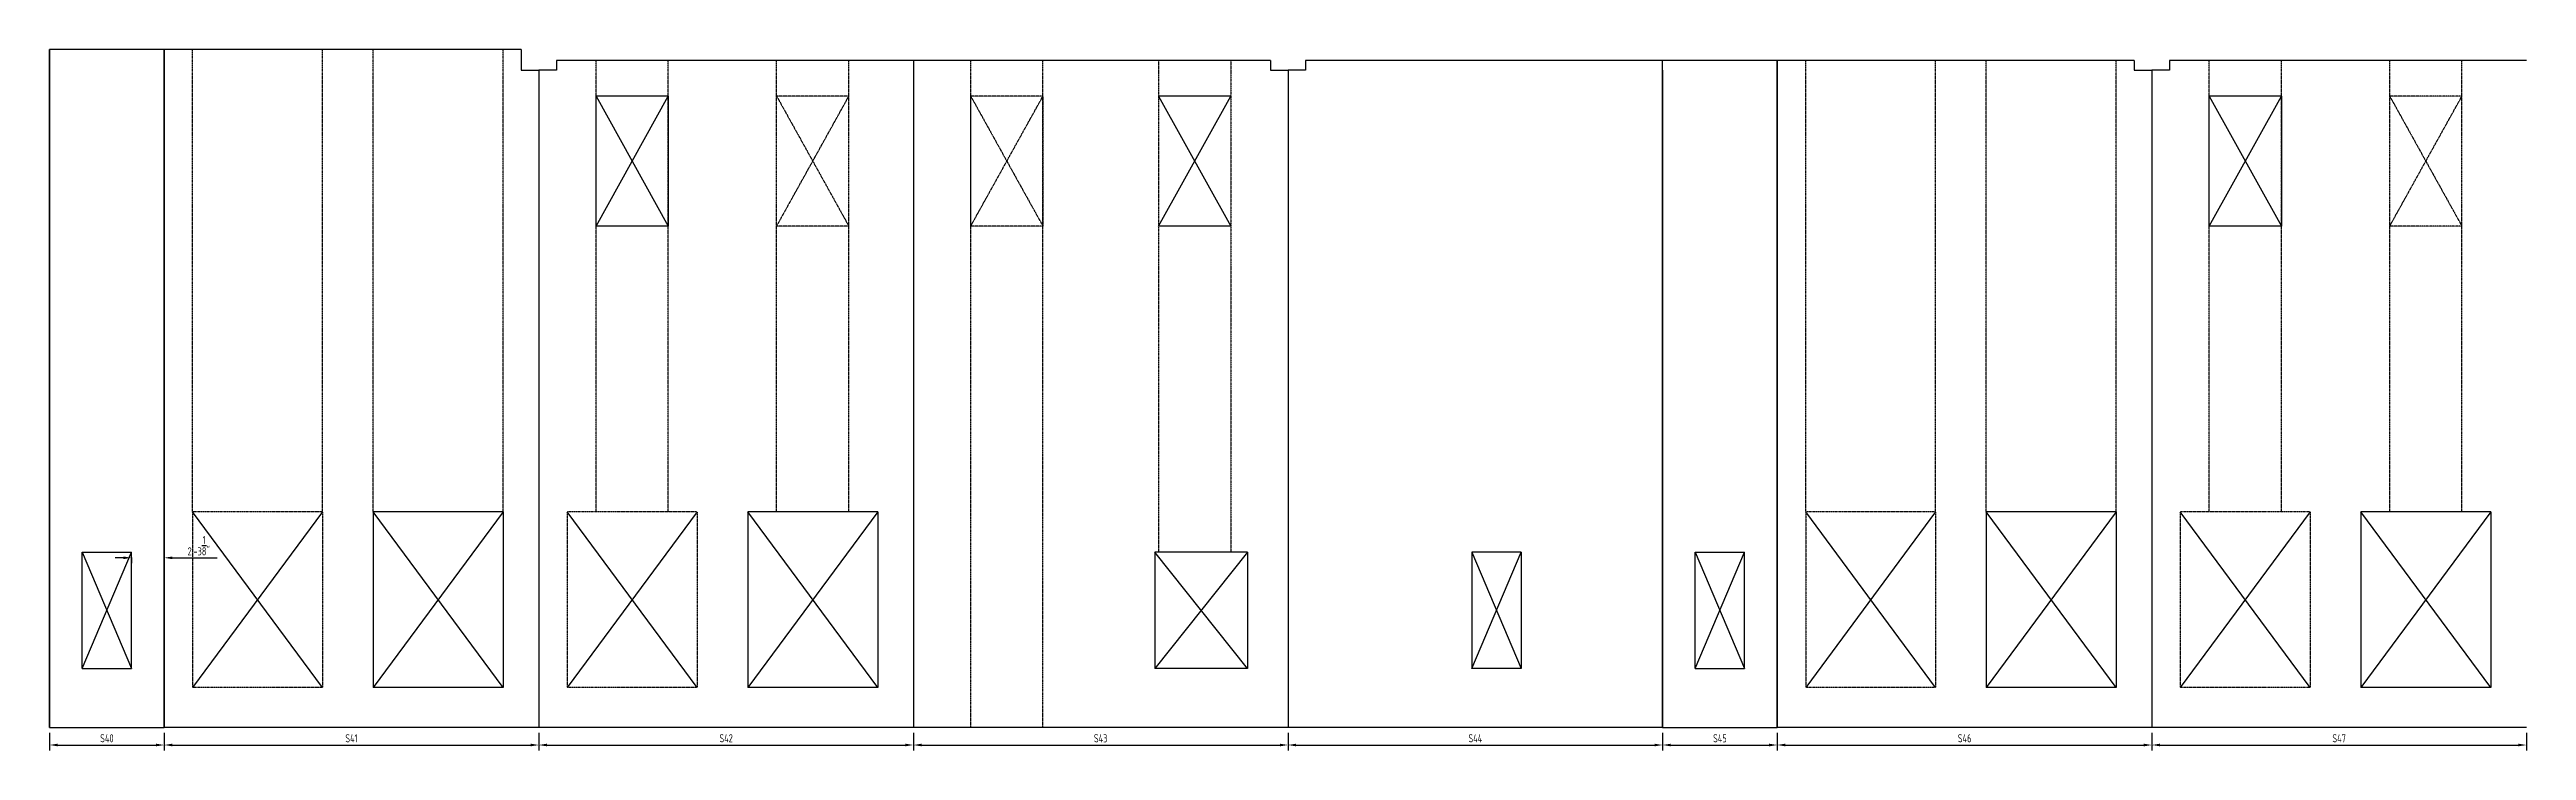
# Model space of a CAD drawing. Header units: inches. Extents: x -10781 to 50822, y -3854 to 38989.
# Drawn here: x 10441 to 12499, y 27182 to 27765 of the extents above; entities that cross this region are included whole.
import ezdxf

# ---------------------------------------------------------------- set-up
doc = ezdxf.new("R2010")
doc.units = ezdxf.units.IN
doc.header["$LTSCALE"] = 0.025
doc.header["$MEASUREMENT"] = 0
doc.linetypes.add('HIDDEN', pattern=[6, 3, -3])
doc.layers.get('Defpoints').update_dxf_attribs({"linetype": 'CONTINUOUS'})
for name, color, linetype in [('0-35', 3, 'CONTINUOUS'), ('0-50', 10, 'CONTINUOUS'), ('hidden', 7, 'HIDDEN')]:
    doc.layers.add(name, color=color, linetype=linetype)
doc.styles.add('AR', font='ARCHQUIK.shx', dxfattribs={"width": 0.8})
doc.dimstyles.new('CADS_DIM_48', dxfattribs={"dimscale": 48, "dimtxt": 0.09375, "dimasz": 0.09375, "dimexe": 0.0625, "dimexo": 0.0625, "dimgap": 0.09375, "dimtad": 0, "dimtih": 1, "dimtoh": 1, "dimzin": 1, "dimdsep": 46, "dimlunit": 4, "dimtxsty": 'AR', "dimblk": 'CLOSED', "dimcen": 0.1875, "dimadec": 0, "dimazin": 0, "dimtfac": 1, "dimtofl": 0, "dimtmove": 0, "dimatfit": 1, "dimldrblk": 'DOTBLANK', "dimfxl": 1, "dimtzin": 0, "dimarcsym": 0})

msp = doc.modelspace()

# ---------------------------------------------------------------- blocks, each defined once
blk = doc.blocks.new('*D426')
at = {"layer": '0-35', "color": 0, "lineweight": -2, "transparency": 16777216}
for p, q in [((10501.9, 27342.4), (10495.2, 27342.4)), ((10508.7, 27342.6), (10508.7, 27337.9)), ((10535.8, 27342.6), (10535.8, 27337.9)), ((10542.6, 27342.4), (10579.7, 27342.4))]:
    blk.add_line(p, q, dxfattribs=at)
at = {"layer": '0-35', "color": 0, "transparency": 16777216}
for points in [[(10501.9, 27343.5), (10501.9, 27341.3), (10508.7, 27342.4)], [(10542.6, 27343.5), (10542.6, 27341.3), (10535.8, 27342.4)]]:
    blk.add_solid(points, dxfattribs=at)
at = {"layer": 'Defpoints', "color": 0, "transparency": 16777216}
for p in [(10508.7, 27347.1), (10535.8, 27347.1), (10535.8, 27342.4)]:
    blk.add_point(p, dxfattribs=at)
at = {"layer": '0-35', "color": 0, "transparency": 16777216, "insert": (10564.5, 27352.5), "char_height": 6.75, "attachment_point": 5, "style": 'AR'}
blk.add_mtext('2\'-3{\\H1.000000x;\\S1/8;}"', dxfattribs=at)
blk = doc.blocks.new('_DotBlank')
at = {"layer": '0-35', "color": 0, "lineweight": -2}
blk.add_line((-0.5, 0), (-1, 0), dxfattribs=at)
blk.add_circle((0, 0), 0.5, dxfattribs=at)
blk = doc.blocks.new('*D464')
at = {"layer": '0-35', "color": 0, "lineweight": -2, "transparency": 16777216}
for p, q in [((10440.6, 27197.1), (10440.6, 27182.4)), ((10447.3, 27186.9), (10529.1, 27186.9)), ((10535.8, 27197.1), (10535.8, 27182.4))]:
    blk.add_line(p, q, dxfattribs=at)
at = {"layer": '0-35', "color": 0, "transparency": 16777216}
for points in [[(10447.3, 27188), (10447.3, 27185.8), (10440.6, 27186.9)], [(10529.1, 27188), (10529.1, 27185.8), (10535.8, 27186.9)]]:
    blk.add_solid(points, dxfattribs=at)
at = {"layer": 'Defpoints', "color": 0, "transparency": 16777216}
for p in [(10440.6, 27201.6), (10535.8, 27201.6), (10535.8, 27186.9)]:
    blk.add_point(p, dxfattribs=at)
at = {"layer": '0-35', "color": 0, "transparency": 16777216, "insert": (10488.2, 27192.5), "char_height": 6.75, "attachment_point": 5, "style": 'AR'}
blk.add_mtext('S40', dxfattribs=at)
blk = doc.blocks.new('*D465')
at = {"layer": '0-35', "color": 0, "lineweight": -2, "transparency": 16777216}
for p, q in [((10535.8, 27197.1), (10535.8, 27182.4)), ((10542.6, 27186.9), (10840.3, 27186.9)), ((10847.1, 27197.1), (10847.1, 27182.4))]:
    blk.add_line(p, q, dxfattribs=at)
at = {"layer": '0-35', "color": 0, "transparency": 16777216}
for points in [[(10542.6, 27188), (10542.6, 27185.8), (10535.8, 27186.9)], [(10840.3, 27188), (10840.3, 27185.8), (10847.1, 27186.9)]]:
    blk.add_solid(points, dxfattribs=at)
at = {"layer": 'Defpoints', "color": 0, "transparency": 16777216}
for p in [(10535.8, 27201.6), (10847.1, 27201.6), (10847.1, 27186.9)]:
    blk.add_point(p, dxfattribs=at)
at = {"layer": '0-35', "color": 0, "transparency": 16777216, "insert": (10691.4, 27192.5), "char_height": 6.75, "attachment_point": 5, "style": 'AR'}
blk.add_mtext('S41', dxfattribs=at)
blk = doc.blocks.new('*D466')
at = {"layer": '0-35', "color": 0, "lineweight": -2, "transparency": 16777216}
for p, q in [((10847.1, 27197.1), (10847.1, 27182.4)), ((10853.8, 27186.9), (11151.6, 27186.9)), ((11158.3, 27197.1), (11158.3, 27182.4))]:
    blk.add_line(p, q, dxfattribs=at)
at = {"layer": '0-35', "color": 0, "transparency": 16777216}
for points in [[(10853.8, 27188), (10853.8, 27185.8), (10847.1, 27186.9)], [(11151.6, 27188), (11151.6, 27185.8), (11158.3, 27186.9)]]:
    blk.add_solid(points, dxfattribs=at)
at = {"layer": 'Defpoints', "color": 0, "transparency": 16777216}
for p in [(10847.1, 27201.6), (11158.3, 27201.6), (11158.3, 27186.9)]:
    blk.add_point(p, dxfattribs=at)
at = {"layer": '0-35', "color": 0, "transparency": 16777216, "insert": (11002.7, 27192.5), "char_height": 6.75, "attachment_point": 5, "style": 'AR'}
blk.add_mtext('S42', dxfattribs=at)
blk = doc.blocks.new('*D467')
at = {"layer": '0-35', "color": 0, "lineweight": -2, "transparency": 16777216}
for p, q in [((11158.3, 27197.1), (11158.3, 27182.4)), ((11165.1, 27186.9), (11462.8, 27186.9)), ((11469.6, 27197.1), (11469.6, 27182.4))]:
    blk.add_line(p, q, dxfattribs=at)
at = {"layer": '0-35', "color": 0, "transparency": 16777216}
for points in [[(11165.1, 27188), (11165.1, 27185.8), (11158.3, 27186.9)], [(11462.8, 27188), (11462.8, 27185.8), (11469.6, 27186.9)]]:
    blk.add_solid(points, dxfattribs=at)
at = {"layer": 'Defpoints', "color": 0, "transparency": 16777216}
for p in [(11158.3, 27201.6), (11469.6, 27201.6), (11469.6, 27186.9)]:
    blk.add_point(p, dxfattribs=at)
at = {"layer": '0-35', "color": 0, "transparency": 16777216, "insert": (11313.9, 27192.5), "char_height": 6.75, "attachment_point": 5, "style": 'AR'}
blk.add_mtext('S43', dxfattribs=at)
blk = doc.blocks.new('*D468')
at = {"layer": '0-35', "color": 0, "lineweight": -2, "transparency": 16777216}
for p, q in [((11469.6, 27197.1), (11469.6, 27182.4)), ((11476.3, 27186.9), (11774.1, 27186.9)), ((11780.8, 27197.1), (11780.8, 27182.4))]:
    blk.add_line(p, q, dxfattribs=at)
at = {"layer": '0-35', "color": 0, "transparency": 16777216}
for points in [[(11476.3, 27188), (11476.3, 27185.8), (11469.6, 27186.9)], [(11774.1, 27188), (11774.1, 27185.8), (11780.8, 27186.9)]]:
    blk.add_solid(points, dxfattribs=at)
at = {"layer": 'Defpoints', "color": 0, "transparency": 16777216}
for p in [(11469.6, 27201.6), (11780.8, 27201.6), (11780.8, 27186.9)]:
    blk.add_point(p, dxfattribs=at)
at = {"layer": '0-35', "color": 0, "transparency": 16777216, "insert": (11625.2, 27192.5), "char_height": 6.75, "attachment_point": 5, "style": 'AR'}
blk.add_mtext('S44', dxfattribs=at)
blk = doc.blocks.new('*D470')
at = {"layer": '0-35', "color": 0, "lineweight": -2, "transparency": 16777216}
for p, q in [((11876.1, 27197.1), (11876.1, 27182.4)), ((11882.8, 27186.9), (12180.6, 27186.9)), ((12187.3, 27197.1), (12187.3, 27182.4))]:
    blk.add_line(p, q, dxfattribs=at)
at = {"layer": '0-35', "color": 0, "transparency": 16777216}
for points in [[(11882.8, 27188), (11882.8, 27185.8), (11876.1, 27186.9)], [(12180.6, 27188), (12180.6, 27185.8), (12187.3, 27186.9)]]:
    blk.add_solid(points, dxfattribs=at)
at = {"layer": 'Defpoints', "color": 0, "transparency": 16777216}
for p in [(11876.1, 27201.6), (12187.3, 27201.6), (12187.3, 27186.9)]:
    blk.add_point(p, dxfattribs=at)
at = {"layer": '0-35', "color": 0, "transparency": 16777216, "insert": (12031.7, 27192.5), "char_height": 6.75, "attachment_point": 5, "style": 'AR'}
blk.add_mtext('S46', dxfattribs=at)
blk = doc.blocks.new('*D471')
at = {"layer": '0-35', "color": 0, "lineweight": -2, "transparency": 16777216}
for p, q in [((12187.3, 27197.1), (12187.3, 27182.4)), ((12194.1, 27186.9), (12491.8, 27186.9)), ((12498.6, 27197.1), (12498.6, 27182.4))]:
    blk.add_line(p, q, dxfattribs=at)
at = {"layer": '0-35', "color": 0, "transparency": 16777216}
for points in [[(12194.1, 27188), (12194.1, 27185.8), (12187.3, 27186.9)], [(12491.8, 27188), (12491.8, 27185.8), (12498.6, 27186.9)]]:
    blk.add_solid(points, dxfattribs=at)
at = {"layer": 'Defpoints', "color": 0, "transparency": 16777216}
for p in [(12187.3, 27201.6), (12498.6, 27201.6), (12498.6, 27186.9)]:
    blk.add_point(p, dxfattribs=at)
at = {"layer": '0-35', "color": 0, "transparency": 16777216, "insert": (12342.9, 27192.5), "char_height": 6.75, "attachment_point": 5, "style": 'AR'}
blk.add_mtext('S47', dxfattribs=at)
blk = doc.blocks.new('*D469')
at = {"layer": '0-35', "color": 0, "lineweight": -2, "transparency": 16777216}
for p, q in [((11780.8, 27197.1), (11780.8, 27182.4)), ((11787.6, 27186.9), (11869.3, 27186.9)), ((11876.1, 27197.1), (11876.1, 27182.4))]:
    blk.add_line(p, q, dxfattribs=at)
at = {"layer": '0-35', "color": 0, "transparency": 16777216}
for points in [[(11787.6, 27188), (11787.6, 27185.8), (11780.8, 27186.9)], [(11869.3, 27188), (11869.3, 27185.8), (11876.1, 27186.9)]]:
    blk.add_solid(points, dxfattribs=at)
at = {"layer": 'Defpoints', "color": 0, "transparency": 16777216}
for p in [(11780.8, 27201.6), (11876.1, 27201.6), (11876.1, 27186.9)]:
    blk.add_point(p, dxfattribs=at)
at = {"layer": '0-35', "color": 0, "transparency": 16777216, "insert": (11828.4, 27192.5), "char_height": 6.75, "attachment_point": 5, "style": 'AR'}
blk.add_mtext('S45', dxfattribs=at)

# ---------------------------------------------------------------- dimensions: what is measured, and where the dimension line sits
at = {"layer": '0-35'}
dim = msp.add_linear_dim(base=(10535.80233, 27342.41954), p1=(10508.67733, 27347.08428), p2=(10535.80233, 27347.08428), dimstyle='CADS_DIM_48', override={"dimscale": 72, "dimgap": 0.03125, "dimtad": 1, "dimtih": 0, "dimtoh": 0, "dimdec": 4, "dimtdec": 4}, dxfattribs=at)
dim.commit()
dim.dimension.update_dxf_attribs({"geometry": '*D426', "text_midpoint": (10564.49371, 27352.54454)})
for base, p1, p2, text, picture, middle in [((10535.80233, 27186.8865), (10440.55233, 27201.58428), (10535.80233, 27201.58428), 'S40', '*D464', (10488.17733, 27192.5115)), ((10847.05233, 27186.8865), (10535.80233, 27201.58428), (10847.05233, 27201.58428), 'S41', '*D465', (10691.42733, 27192.5115)), ((11158.30233, 27186.8865), (10847.05233, 27201.58428), (11158.30233, 27201.58428), 'S42', '*D466', (11002.67733, 27192.5115)), ((11469.55233, 27186.8865), (11158.30233, 27201.58428), (11469.55233, 27201.58428), 'S43', '*D467', (11313.92733, 27192.5115)), ((11780.80233, 27186.8865), (11469.55233, 27201.58428), (11780.80233, 27201.58428), 'S44', '*D468', (11625.17733, 27192.5115)), ((11876.05233, 27186.8865), (11780.80233, 27201.58428), (11876.05233, 27201.58428), 'S45', '*D469', (11828.42733, 27192.5115)), ((12187.30233, 27186.8865), (11876.05233, 27201.58428), (12187.30233, 27201.58428), 'S46', '*D470', (12031.67733, 27192.5115)), ((12498.55233, 27186.8865), (12187.30233, 27201.58428), (12498.55233, 27201.58428), 'S47', '*D471', (12342.92733, 27192.5115))]:
    dim = msp.add_linear_dim(base=base, p1=p1, p2=p2, text=text, dimstyle='CADS_DIM_48', override={"dimscale": 72, "dimgap": 0.03125, "dimtad": 1, "dimtih": 0, "dimtoh": 0, "dimdec": 4, "dimtdec": 4, "dimtmove": 1}, dxfattribs=at)
    dim.commit()
    dim.dimension.update_dxf_attribs({"geometry": picture, "text_midpoint": middle})

# ---------------------------------------------------------------- linework, layer by layer
at = {"layer": '0-35'}
for p, q in [((10440.55233, 27764.58428), (10440.55233, 27201.58428)), ((10440.55233, 27201.58428), (10440.55233, 27764.58428)), ((10535.80233, 27764.58428), (10440.55233, 27764.58428)), ((10535.80233, 27201.58428), (10535.80233, 27764.58428)), ((10535.80233, 27764.58428), (10535.80233, 27201.58428)), ((10832.42733, 27764.58428), (10535.80233, 27764.58428)), ((10832.42733, 27764.58428), (10832.42733, 27747.58428)), ((10832.42733, 27747.58428), (10847.05233, 27747.58428)), ((10847.05233, 27747.58428), (10847.05233, 27201.58428)), ((10847.05233, 27747.58428), (10847.05233, 27201.58428)), ((10861.67733, 27747.58428), (10847.05233, 27747.58428)), ((11158.30233, 27755.58428), (10861.67733, 27755.58428)), ((10861.67733, 27755.58428), (10861.67733, 27747.58428)), ((11158.30233, 27755.58428), (11158.30233, 27201.58428)), ((11158.30233, 27755.58428), (11158.30233, 27201.58428)), ((11454.92733, 27755.58428), (11158.30233, 27755.58428)), ((11454.92733, 27755.58428), (11454.92733, 27747.58428)), ((11454.92733, 27747.58428), (11469.55233, 27747.58428)), ((11469.55233, 27747.58428), (11469.55233, 27201.58428)), ((11469.55233, 27747.58428), (11469.55233, 27201.58428)), ((11484.17733, 27747.58428), (11469.55233, 27747.58428)), ((11780.80233, 27755.58428), (11484.17733, 27755.58428)), ((11484.17733, 27755.58428), (11484.17733, 27747.58428)), ((11780.80233, 27201.58428), (11780.80233, 27755.58428)), ((11876.05233, 27755.58428), (11780.80233, 27755.58428)), ((11780.80233, 27747.58428), (11780.80233, 27201.58428)), ((11876.05233, 27201.58428), (11876.05233, 27755.58428)), ((11876.05233, 27755.58428), (11876.05233, 27201.58428)), ((12172.67733, 27755.58428), (11876.05233, 27755.58428)), ((12172.67733, 27755.58428), (12172.67733, 27747.58428)), ((12172.67733, 27747.58428), (12187.30233, 27747.58428)), ((12187.30233, 27747.58428), (12187.30233, 27201.58428)), ((12201.92733, 27747.58428), (12187.30233, 27747.58428)), ((12187.30233, 27747.58428), (12187.30233, 27201.58428)), ((12498.55233, 27755.58428), (12201.92733, 27755.58428)), ((12201.92733, 27755.58428), (12201.92733, 27747.58428)), ((10954.67733, 27725.83428), (10894.67733, 27725.83428)), ((10894.67733, 27725.83428), (10954.67733, 27617.83428)), ((10894.67733, 27617.83428), (10954.67733, 27725.83428)), ((10894.67733, 27617.83428), (10894.67733, 27725.83428)), ((10954.67733, 27725.83428), (10954.67733, 27617.83428)), ((11421.92733, 27725.83428), (11361.92733, 27725.83428)), ((11361.92733, 27725.83428), (11421.92733, 27617.83428)), ((11361.92733, 27617.83428), (11421.92733, 27725.83428)), ((12294.92733, 27725.83428), (12234.92733, 27725.83428)), ((12234.92733, 27725.83428), (12294.92733, 27617.83428)), ((12234.92733, 27617.83428), (12294.92733, 27725.83428)), ((12234.92733, 27617.83428), (12234.92733, 27725.83428)), ((12294.92733, 27725.83428), (12294.92733, 27617.83428)), ((10954.67733, 27617.83428), (10894.67733, 27617.83428)), ((11421.92733, 27617.83428), (11361.92733, 27617.83428)), ((12294.92733, 27617.83428), (12234.92733, 27617.83428)), ((10709.42733, 27380.58428), (10709.42733, 27234.58428)), ((10817.42733, 27380.58428), (10709.42733, 27380.58428)), ((10817.42733, 27380.58428), (10709.42733, 27234.58428)), ((10817.42733, 27234.58428), (10709.42733, 27380.58428)), ((10817.42733, 27380.58428), (10817.42733, 27234.58428)), ((11020.67733, 27380.58428), (11020.67733, 27234.58428)), ((11128.67733, 27380.58428), (11020.67733, 27380.58428)), ((11128.67733, 27380.58428), (11020.67733, 27234.58428)), ((11128.67733, 27234.58428), (11020.67733, 27380.58428)), ((11128.67733, 27380.58428), (11128.67733, 27234.58428)), ((12049.67733, 27380.58428), (12049.67733, 27234.58428)), ((12157.67733, 27380.58428), (12049.67733, 27380.58428)), ((12157.67733, 27380.58428), (12049.67733, 27234.58428)), ((12157.67733, 27234.58428), (12049.67733, 27380.58428)), ((12157.67733, 27380.58428), (12157.67733, 27234.58428)), ((12360.92733, 27380.58428), (12360.92733, 27234.58428)), ((12468.92733, 27380.58428), (12360.92733, 27380.58428)), ((12468.92733, 27380.58428), (12360.92733, 27234.58428)), ((12468.92733, 27234.58428), (12360.92733, 27380.58428)), ((12468.92733, 27380.58428), (12468.92733, 27234.58428)), ((10467.67733, 27250.58428), (10467.67733, 27347.08428)), ((10467.67733, 27347.08428), (10508.67733, 27347.08428)), ((10508.67733, 27250.58428), (10508.67733, 27347.08428)), ((11358.92733, 27347.08428), (11358.92733, 27250.58428)), ((11435.92733, 27347.08428), (11358.92733, 27347.08428)), ((11435.92733, 27347.08428), (11358.92733, 27250.58428)), ((11435.92733, 27250.58428), (11358.92733, 27347.08428)), ((11435.92733, 27347.08428), (11435.92733, 27250.58428)), ((11663.17733, 27347.08428), (11622.17733, 27347.08428)), ((11622.17733, 27347.08428), (11663.17733, 27250.58428)), ((11622.17733, 27250.58428), (11663.17733, 27347.08428)), ((11622.17733, 27347.08428), (11622.17733, 27250.58428)), ((11663.17733, 27347.08428), (11663.17733, 27250.58428)), ((11807.92733, 27250.58428), (11807.92733, 27347.08428)), ((11807.92733, 27347.08428), (11848.92733, 27347.08428)), ((11848.92733, 27250.58428), (11848.92733, 27347.08428)), ((10467.67733, 27250.58428), (10508.67733, 27250.58428)), ((11435.92733, 27250.58428), (11358.92733, 27250.58428)), ((11663.17733, 27250.58428), (11622.17733, 27250.58428)), ((11807.92733, 27250.58428), (11848.92733, 27250.58428)), ((10817.42733, 27234.58428), (10709.42733, 27234.58428)), ((11128.67733, 27234.58428), (11020.67733, 27234.58428)), ((12157.67733, 27234.58428), (12049.67733, 27234.58428)), ((12468.92733, 27234.58428), (12360.92733, 27234.58428)), ((10440.55233, 27201.58428), (10535.80233, 27201.58428)), ((10847.05233, 27201.58428), (10535.80233, 27201.58428)), ((11158.30233, 27201.58428), (10847.05233, 27201.58428)), ((11469.55233, 27201.58428), (11158.30233, 27201.58428)), ((11780.80233, 27201.58428), (11469.55233, 27201.58428)), ((11780.80233, 27201.58428), (11876.05233, 27201.58428)), ((12187.30233, 27201.58428), (11876.05233, 27201.58428)), ((12498.55233, 27201.58428), (12187.30233, 27201.58428))]:
    msp.add_line(p, q, dxfattribs=at)
at = {"layer": '0-50'}
for p, q in [((10667.42733, 27380.58428), (10559.42733, 27234.58428)), ((10667.42733, 27234.58428), (10559.42733, 27380.58428)), ((10978.67733, 27380.58428), (10870.67733, 27234.58428)), ((10978.67733, 27234.58428), (10870.67733, 27380.58428)), ((12007.67733, 27380.58428), (11899.67733, 27234.58428)), ((12007.67733, 27234.58428), (11899.67733, 27380.58428)), ((12318.92733, 27380.58428), (12210.92733, 27234.58428)), ((12318.92733, 27234.58428), (12210.92733, 27380.58428)), ((10467.67733, 27347.08428), (10508.67733, 27250.58428)), ((10467.67733, 27250.58428), (10508.67733, 27347.08428)), ((11807.92733, 27347.08428), (11848.92733, 27250.58428)), ((11807.92733, 27250.58428), (11848.92733, 27347.08428))]:
    msp.add_line(p, q, dxfattribs=at)
at = {"layer": 'hidden'}
for p, q in [((10559.42733, 27380.58428), (10559.42733, 27764.58428)), ((10667.42733, 27380.58428), (10667.42733, 27764.58428)), ((10709.42733, 27380.58428), (10709.42733, 27764.58428)), ((10817.42733, 27380.58428), (10817.42733, 27764.58428)), ((10894.67733, 27380.58428), (10894.67733, 27755.58428)), ((10954.67733, 27380.58428), (10954.67733, 27755.58428)), ((11044.67733, 27380.58428), (11044.67733, 27755.58428)), ((11104.67733, 27380.58428), (11104.67733, 27755.58428)), ((11205.92733, 27201.58428), (11205.92733, 27755.58428)), ((11265.92733, 27201.58428), (11265.92733, 27755.58428)), ((11361.92733, 27755.58428), (11361.92733, 27347.08428)), ((11421.92733, 27755.58428), (11421.92733, 27347.08428)), ((11899.67733, 27380.58428), (11899.67733, 27755.58428)), ((12007.67733, 27380.58428), (12007.67733, 27755.58428)), ((12049.67733, 27380.58428), (12049.67733, 27755.58428)), ((12157.67733, 27380.58428), (12157.67733, 27755.58428)), ((12234.92733, 27380.58428), (12234.92733, 27755.58428)), ((12294.92733, 27380.58428), (12294.92733, 27755.58428)), ((12384.92733, 27380.58428), (12384.92733, 27755.58428)), ((12444.92733, 27380.58428), (12444.92733, 27755.58428)), ((11104.67733, 27725.83428), (11044.67733, 27725.83428)), ((11044.67733, 27725.83428), (11104.67733, 27617.83428)), ((11044.67733, 27617.83428), (11104.67733, 27725.83428)), ((11265.92733, 27725.83428), (11205.92733, 27725.83428)), ((11205.92733, 27725.83428), (11265.92733, 27617.83428)), ((11205.92733, 27617.83428), (11265.92733, 27725.83428)), ((11205.92733, 27617.83428), (11205.92733, 27725.83428)), ((11265.92733, 27725.83428), (11265.92733, 27617.83428)), ((12444.92733, 27725.83428), (12384.92733, 27725.83428)), ((12384.92733, 27725.83428), (12444.92733, 27617.83428)), ((12384.92733, 27617.83428), (12444.92733, 27725.83428)), ((11104.67733, 27617.83428), (11044.67733, 27617.83428)), ((11265.92733, 27617.83428), (11205.92733, 27617.83428)), ((12444.92733, 27617.83428), (12384.92733, 27617.83428)), ((10559.42733, 27380.58428), (10559.42733, 27234.58428)), ((10667.42733, 27380.58428), (10559.42733, 27380.58428)), ((10667.42733, 27380.58428), (10667.42733, 27234.58428)), ((10870.67733, 27380.58428), (10870.67733, 27234.58428)), ((10978.67733, 27380.58428), (10870.67733, 27380.58428)), ((10978.67733, 27380.58428), (10978.67733, 27234.58428)), ((11899.67733, 27380.58428), (11899.67733, 27234.58428)), ((12007.67733, 27380.58428), (11899.67733, 27380.58428)), ((12007.67733, 27380.58428), (12007.67733, 27234.58428)), ((12210.92733, 27380.58428), (12210.92733, 27234.58428)), ((12318.92733, 27380.58428), (12210.92733, 27380.58428)), ((12318.92733, 27380.58428), (12318.92733, 27234.58428)), ((10667.42733, 27234.58428), (10559.42733, 27234.58428)), ((10978.67733, 27234.58428), (10870.67733, 27234.58428)), ((12007.67733, 27234.58428), (11899.67733, 27234.58428)), ((12318.92733, 27234.58428), (12210.92733, 27234.58428))]:
    msp.add_line(p, q, dxfattribs=at)

msp.set_redraw_order([(e.dxf.handle, doc.entitydb.next_handle()) for e in msp.query("TEXT MTEXT ATTDEF DIMENSION ARC_DIMENSION")])  # texts and dimensions are drawn at this point

doc.saveas('drawing.dxf')
